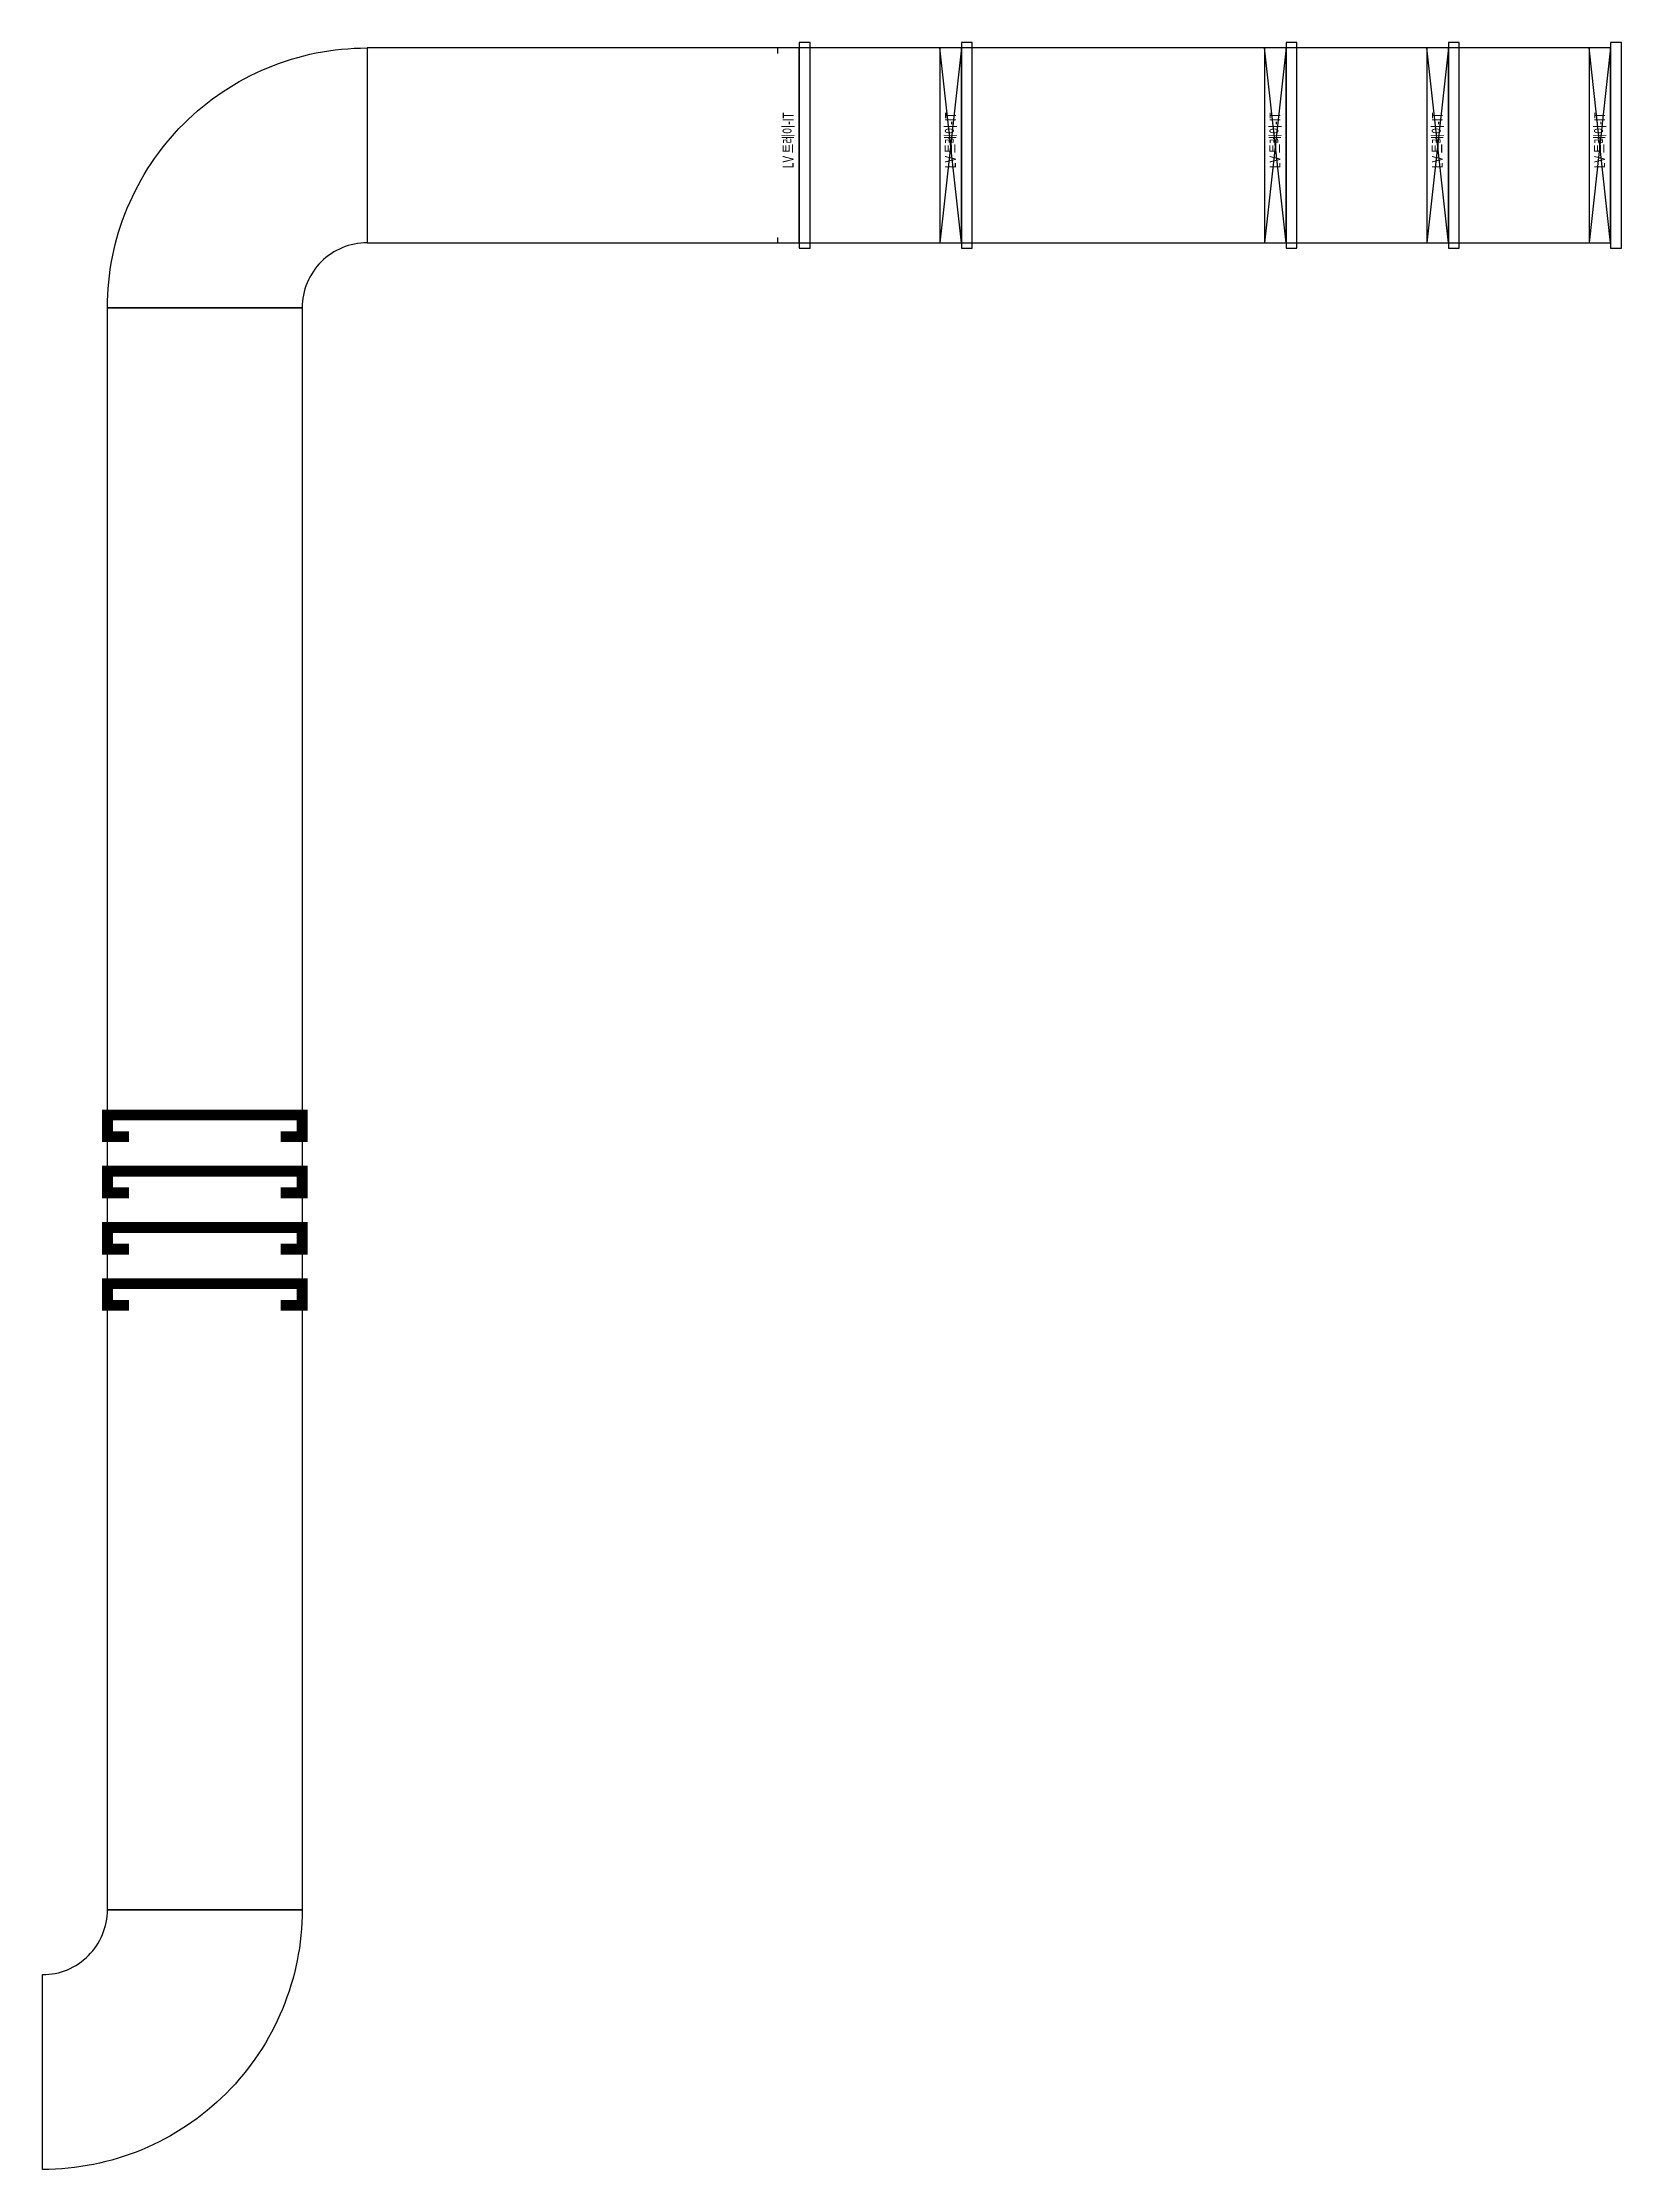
# Model space of a CAD drawing. Header units: millimetres. Extents: x -19577 to 374132, y 182625 to 847314.
# Drawn here: x 169057 to 176354, y 648505 to 658330 of the extents above; entities that cross this region are included whole.
import ezdxf
from ezdxf.enums import TextEntityAlignment as Align

# ---------------------------------------------------------------- set-up
doc = ezdxf.new("R2010")
doc.units = ezdxf.units.MM
doc.header["$LTSCALE"] = 150
doc.layers.add('-----26 Electrical Cable Tray_LV_STSPDU_B', color=41, linetype='Continuous')
doc.styles.add('ELEC', font='Dotum.ttf')

msp = doc.modelspace()

# ---------------------------------------------------------------- texts
at = {"color": 0, "style": 'ELEC', "width": 0.7}
for p in [(172502.6, 657878.5), (173252.6, 657878.5), (174752.6, 657878.5), (175502.6, 657878.5), (176252.6, 657878.5)]:
    msp.add_text('LV 트레이-IT', height=50, rotation=90, dxfattribs=at).set_placement(p, align=Align.MIDDLE_CENTER)

# ---------------------------------------------------------------- linework, layer by layer
at = {"layer": '-----26 Electrical Cable Tray_LV_STSPDU_B', "elevation": 0}
for points in [[(170556.8, 657405), (170556.8, 657405, 0.414214), (170256.8, 657105), (170256.8, 657105), (169356.8, 657105, -0.414214), (170556.8, 658305)], [(170556.8, 657405), (170556.8, 657405, 0.414214), (170256.8, 657105), (170256.8, 657105), (169356.8, 657105, -0.414214), (170556.8, 658305)], [(170556.8, 657405), (170556.8, 657405, 0.414214), (170256.8, 657105), (170256.8, 657105), (169356.8, 657105, -0.414214), (170556.8, 658305)], [(170556.8, 657405), (170556.8, 657405, 0.414214), (170256.8, 657105), (170256.8, 657105), (169356.8, 657105, -0.414214), (170556.8, 658305)], [(170556.8, 657405), (170556.8, 657405, 0.414214), (170256.8, 657105), (170256.8, 657105), (169356.8, 657105, -0.414214), (170556.8, 658305)], [(170556.8, 657405), (170556.8, 657405, 0.414214), (170256.8, 657105), (170256.8, 657105), (169356.8, 657105, -0.414214), (170556.8, 658305)], [(170556.8, 657405), (170556.8, 657405, 0.414214), (170256.8, 657105), (170256.8, 657105), (169356.8, 657105, -0.414214), (170556.8, 658305)], [(170556.8, 657405), (170556.8, 657405, 0.414214), (170256.8, 657105), (170256.8, 657105), (169356.8, 657105, -0.414214), (170556.8, 658305)], [(169056.8, 649405), (169056.8, 649405, 0.414214), (169356.8, 649705), (169356.8, 649705), (170256.8, 649705, -0.414214), (169056.8, 648505)], [(169056.8, 649405), (169056.8, 649405, 0.414214), (169356.8, 649705), (169356.8, 649705), (170256.8, 649705, -0.414214), (169056.8, 648505)], [(169056.8, 649405), (169056.8, 649405, 0.414214), (169356.8, 649705), (169356.8, 649705), (170256.8, 649705, -0.414214), (169056.8, 648505)], [(169056.8, 649405), (169056.8, 649405, 0.414214), (169356.8, 649705), (169356.8, 649705), (170256.8, 649705, -0.414214), (169056.8, 648505)], [(169056.8, 649405), (169056.8, 649405, 0.414214), (169356.8, 649705), (169356.8, 649705), (170256.8, 649705, -0.414214), (169056.8, 648505)], [(169056.8, 649405), (169056.8, 649405, 0.414214), (169356.8, 649705), (169356.8, 649705), (170256.8, 649705, -0.414214), (169056.8, 648505)], [(169056.8, 649405), (169056.8, 649405, 0.414214), (169356.8, 649705), (169356.8, 649705), (170256.8, 649705, -0.414214), (169056.8, 648505)], [(169056.8, 649405), (169056.8, 649405, 0.414214), (169356.8, 649705), (169356.8, 649705), (170256.8, 649705, -0.414214), (169056.8, 648505)]]:
    msp.add_lwpolyline(points, format="xyb", close=True, dxfattribs=at)
for points in [[(170556.8, 658305), (170556.8, 657405), (174803.6, 657405), (174803.6, 658305)], [(170556.8, 658305), (170556.8, 657405), (173303.6, 657405), (173303.6, 658305)], [(170556.8, 658305), (170556.8, 657405), (176303.6, 657405), (176303.6, 658305)], [(170556.8, 658305), (170556.8, 657405), (175553.6, 657405), (175553.6, 658305)], [(173303.6, 657405), (173303.6, 658305), (173203.6, 658305), (173203.6, 657405)], [(174803.6, 657405), (174803.6, 658305), (174703.6, 658305), (174703.6, 657405)], [(175553.6, 657405), (175553.6, 658305), (175453.6, 658305), (175453.6, 657405)], [(176303.6, 657405), (176303.6, 658305), (176203.6, 658305), (176203.6, 657405)], [(170256.8, 649705), (169356.8, 649705), (169356.8, 657105), (170256.8, 657105)], [(170256.8, 649705), (169356.8, 649705), (169356.8, 657105), (170256.8, 657105)], [(170256.8, 649705), (169356.8, 649705), (169356.8, 657105), (170256.8, 657105)], [(170256.8, 649705), (169356.8, 649705), (169356.8, 657105), (170256.8, 657105)], [(170256.8, 649705), (169356.8, 649705), (169356.8, 657105), (170256.8, 657105)], [(170256.8, 649705), (169356.8, 649705), (169356.8, 657105), (170256.8, 657105)], [(170256.8, 649705), (169356.8, 649705), (169356.8, 657105), (170256.8, 657105)], [(170256.8, 649705), (169356.8, 649705), (169356.8, 657105), (170256.8, 657105)]]:
    msp.add_lwpolyline(points, close=True, dxfattribs=at)
for points in [[(173303.6, 657405), (173203.6, 658305)], [(173303.6, 658305), (173203.6, 657405)], [(174803.6, 657405), (174703.6, 658305)], [(174803.6, 658305), (174703.6, 657405)], [(175553.6, 657405), (175453.6, 658305)], [(175553.6, 658305), (175453.6, 657405)], [(176303.6, 657405), (176203.6, 658305)], [(176303.6, 658305), (176203.6, 657405)]]:
    msp.add_lwpolyline(points, dxfattribs=at)
at = {"layer": '-----26 Electrical Cable Tray_LV_STSPDU_B', "ltscale": 7.5, "const_width": 50, "elevation": 0}
for points in [[(170156.8, 653276.2), (170256.8, 653276.2), (170256.8, 653376.2), (169356.8, 653376.1), (169356.8, 653276.1), (169456.8, 653276.1)], [(170156.8, 653276.2), (170256.8, 653276.2), (170256.8, 653376.2), (169356.8, 653376.1), (169356.8, 653276.1), (169456.8, 653276.1)], [(170156.8, 653016.3), (170256.8, 653016.3), (170256.8, 653116.3), (169356.8, 653116.3), (169356.8, 653016.3), (169456.8, 653016.3)], [(170156.8, 653016.3), (170256.8, 653016.3), (170256.8, 653116.3), (169356.8, 653116.3), (169356.8, 653016.3), (169456.8, 653016.3)], [(170156.8, 652756.5), (170256.8, 652756.5), (170256.8, 652856.5), (169356.9, 652856.5), (169356.9, 652756.5), (169456.9, 652756.5)], [(170156.8, 652756.5), (170256.8, 652756.5), (170256.8, 652856.5), (169356.9, 652856.5), (169356.9, 652756.5), (169456.9, 652756.5)], [(170156.8, 652496.7), (170256.8, 652496.7), (170256.8, 652596.7), (169356.9, 652596.7), (169356.9, 652496.7), (169456.9, 652496.7)], [(170156.8, 652496.7), (170256.8, 652496.7), (170256.8, 652596.7), (169356.9, 652596.7), (169356.9, 652496.7), (169456.9, 652496.7)]]:
    msp.add_lwpolyline(points, dxfattribs=at)
at = {"color": 0, "elevation": 0}
for points in [[(172453.6, 657430), (172453.6, 657405), (172553.6, 657405), (172553.6, 658305), (172453.6, 658305), (172453.6, 658280)], [(172553.6, 657380), (172603.6, 657380), (172603.6, 658330), (172553.6, 658330), (172553.6, 657380)], [(173203.6, 657430), (173203.6, 657405), (173303.6, 657405), (173303.6, 658305), (173203.6, 658305), (173203.6, 658280)], [(173303.6, 657380), (173353.6, 657380), (173353.6, 658330), (173303.6, 658330), (173303.6, 657380)], [(174703.6, 657430), (174703.6, 657405), (174803.6, 657405), (174803.6, 658305), (174703.6, 658305), (174703.6, 658280)], [(174803.6, 657380), (174853.6, 657380), (174853.6, 658330), (174803.6, 658330), (174803.6, 657380)], [(175453.6, 657430), (175453.6, 657405), (175553.6, 657405), (175553.6, 658305), (175453.6, 658305), (175453.6, 658280)], [(175553.6, 657380), (175603.6, 657380), (175603.6, 658330), (175553.6, 658330), (175553.6, 657380)], [(176203.6, 657430), (176203.6, 657405), (176303.6, 657405), (176303.6, 658305), (176203.6, 658305), (176203.6, 658280)], [(176303.6, 657380), (176353.6, 657380), (176353.6, 658330), (176303.6, 658330), (176303.6, 657380)]]:
    msp.add_lwpolyline(points, dxfattribs=at)

msp.set_redraw_order([(e.dxf.handle, doc.entitydb.next_handle()) for e in msp.query("TEXT MTEXT ATTDEF DIMENSION ARC_DIMENSION")])  # texts and dimensions are drawn at this point

doc.saveas('drawing.dxf')
